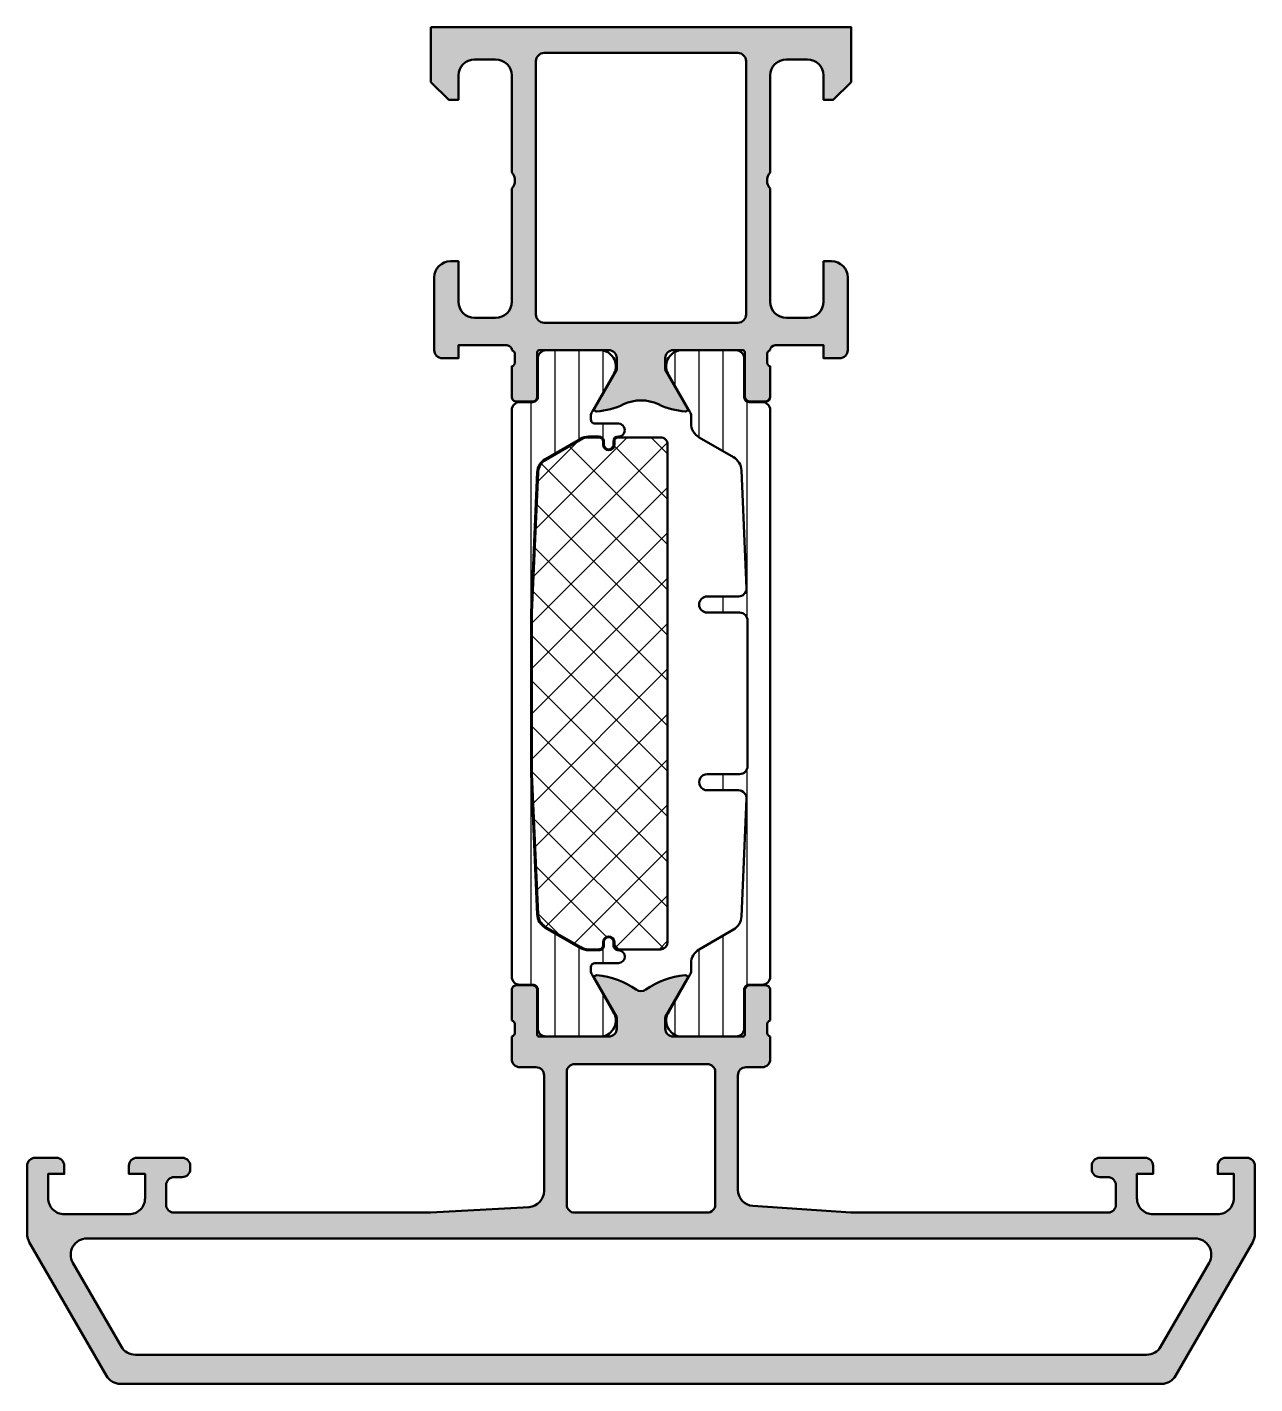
# Model space of a CAD drawing. Extents: x 0 to 76, y 1 to 85.
import ezdxf

# ---------------------------------------------------------------- set-up
doc = ezdxf.new("R2010")
doc.units = 0
for name, color, linetype, lineweight in [('0S-Alu contour', 7, 'Continuous', 50), ('0S-Alu hatch', 252, 'Continuous', 25), ('0S-Plastic contour', 254, 'Continuous', 50), ('0S-Plastic hatch', 253, 'Continuous', 25), ('0S-PT contour', 91, 'Continuous', 50), ('0S-PT hatch', 103, 'Continuous', 25)]:
    doc.layers.add(name, color=color, linetype=linetype, lineweight=lineweight)
pattern_1 = [(90, (0, 0), (-1.4859, 0), [])]

# ---------------------------------------------------------------- blocks, each defined once
blk = doc.blocks.new('345280__50A4C714_84A4_4485_B9A5_30DD1D75A7B6_')
at = {"layer": '0S-Alu hatch'}
h = blk.add_hatch(color=256, dxfattribs=at)
edge = h.paths.add_edge_path()
edge.add_line((25.00003559768996, 85.00000000000001), (25.00003559768996, 81.59996795654297))
edge.add_line((25.00003559768996, 81.59996795654297), (26.10001118362746, 80.49999237060548))
edge.add_line((26.10001118362746, 80.49999237060548), (26.69998676956496, 80.49999237060548))
edge.add_line((26.69998676956496, 80.49999237060548), (26.69998676956496, 82.00045013427736))
edge.add_ellipse((27.70007316884051, 82.000356104919), major_axis=(-1.000086403695934, 0), ratio=1, start_angle=270.00494988616003, end_angle=359.99461298015063, ccw=False)
edge.add_line((27.69998676956496, 83.00044250488283), (29.00003559768996, 83.00044250488283))
edge.add_ellipse((28.99998078900172, 82.00038769658362), major_axis=(-1.00005480980111, 0), ratio=1, start_angle=180.002703004082, end_angle=269.99685986559155, ccw=False)
edge.add_line((30.00003559768996, 82.00043487549026), (30.00003559768996, 76.00000000000001))
edge.add_ellipse((29.47519625737161, 75.50000000000001), major_axis=(-0.7248836686985065, 0), ratio=1, start_angle=136.3884232636864, end_angle=223.6115767363136, ccw=False)
edge.add_line((30.00003559768996, 75.00000000000001), (30.00003559768996, 68.00000000000003))
edge.add_ellipse((28.99997679996099, 68.00005879772898), major_axis=(-1.000058799457453, 0), ratio=1, start_angle=90.00336866364142, end_angle=179.996631336242, ccw=False)
edge.add_line((29.00003559768997, 67.00000000000001), (27.69998676956495, 67.00000000000001))
edge.add_ellipse((27.70007424013389, 68.00008747056894), major_axis=(-1.000087474394144, 0), ratio=1, start_angle=0.005011256110094564, end_angle=89.99498874391873, ccw=False)
edge.add_line((26.69998676956496, 67.99999999999952), (26.69998676956496, 70.50000000000001))
edge.add_line((26.69998676956496, 70.50000000000001), (26.19998676956496, 70.50000000000001))
edge.add_arc((26.20007424013391, 69.49991252943107), 1.000087474394161, 90.00501125608201, 179.9949887438899)
edge.add_line((25.19998676956496, 69.50000000000051), (25.20004780472121, 65.00000000000001))
edge.add_arc((25.70001706410056, 64.99997688836304), 0.4999692599135316, 179.9973514386468, 270.0035228322321)
edge.add_line((25.70004780472121, 64.50000762939455), (26.70004780472121, 64.50000000000001))
edge.add_line((26.70004780472121, 64.50000000000001), (26.70004780472121, 65.2999954223633))
edge.add_line((26.70004780472121, 65.2999954223633), (29.6996428623311, 65.2999954223633))
edge.add_ellipse((29.69983099297989, 64.99980727042907), major_axis=(-0.3001882108858117, 0), ratio=1, start_angle=180.0000112296391, end_angle=270.03590778214436, ccw=False)
edge.add_ellipse((29.9211824803122, 64.73228653202847), major_axis=(-0.2788953315032238, 0), ratio=1, start_angle=178.8354297456074, end_angle=253.5800809117857, ccw=False)
edge.add_line((30.20002020386574, 64.72661821148593), (30.20002020386574, 64.27302421148593))
edge.add_ellipse((29.92115210822259, 64.26736355200886), major_axis=(-0.2789255417371366, 0), ratio=1, start_angle=106.4245945553536, end_angle=181.1628700728897, ccw=False)
edge.add_line((30.00001920386575, 63.99982021148592), (30.00001920386575, 62.1198092114774))
edge.add_arc((30.30001920386574, 62.11980921147741), 0.2999999999999971, 180, 270.0000000000007)
edge.add_line((30.30001920386574, 61.81980921147741), (31.27999352290853, 61.8198092114774))
edge.add_arc((31.27999352290853, 62.11980921147741), 0.3000000000000007, 269.9999999999993, 360)
edge.add_line((31.57999352290854, 62.11980921147741), (31.57999352290853, 64.87998474121095))
edge.add_ellipse((31.69999352290853, 64.87998474121095), major_axis=(-0.1200000000000045, 0), ratio=1, start_angle=270.0000000000017, end_angle=360, ccw=False)
edge.add_line((31.69999352290853, 64.99998474121095), (35.99997456253371, 64.99998474121094))
edge.add_ellipse((35.99998744478739, 64.49999762360298), major_axis=(-0.4999871177739147, 0), ratio=1, start_angle=179.9993980350858, end_angle=270.00147623556813, ccw=False)
edge.add_line((36.49997456253371, 64.49999237060345), (36.49997456253371, 63.79998779296877))
edge.add_line((36.49997456253371, 63.79998779296877), (35.12136246006639, 61.41215374551816))
edge.add_arc((35.24174009002739, 61.34265391670563), 0.139000000000003, 150.0000814796193, 274.1947585652813)
edge.add_arc((34.91135157230001, 65.84733126901119), 4.655777016969156, 274.1947585652781, 295.5709617362495)
edge.add_ellipse((37.99998982132277, 59.39245261149504), major_axis=(-2.499999999999994, 0), ratio=1, start_angle=244.42903826375078, end_angle=295.57096173624944, ccw=False)
edge.add_arc((41.08862807034554, 65.84733126901122), 4.65577701696918, 244.4290382637506, 265.805241434722)
edge.add_arc((40.75823955261814, 61.34265391670563), 0.1390000000000036, 265.8052414347243, 389.9999185203833)
edge.add_line((40.87861718257914, 61.41215374551816), (39.50000508011184, 63.79998779296876))
edge.add_line((39.50000508011184, 63.79998779296876), (39.50000508011184, 64.49999237060548))
edge.add_ellipse((39.99998201679549, 64.500007804821), major_axis=(-0.4999769369218848, 0), ratio=1, start_angle=-90.0026429832858, end_angle=0.0017687124012013555, ccw=False)
edge.add_line((40.00000508011182, 64.99998474121094), (44.29992497849179, 64.99999219708161))
edge.add_ellipse((44.29992518656646, 64.87999219708179), major_axis=(-0.1200000000000002, 0), ratio=1, start_angle=180, end_angle=270.00009934833867, ccw=False)
edge.add_line((44.41992518656646, 64.87999219708179), (44.41992518656646, 62.119809409668))
edge.add_arc((44.71992518656647, 62.119809409668), 0.3000000000000114, 180, 270)
edge.add_line((44.71992518656647, 61.81980940966798), (45.69989950560925, 61.81980940966798))
edge.add_arc((45.69989950560925, 62.119809409668), 0.3000000000000025, 270, 360)
edge.add_line((45.99989950560925, 62.119809409668), (45.99989950560925, 63.9998204096765))
edge.add_ellipse((46.07876660125241, 64.26736375019942), major_axis=(-0.2789255417371355, 0), ratio=1, start_angle=-1.1628700728896888, end_angle=73.5754054446457, ccw=False)
edge.add_line((45.79989850560926, 64.2730244096765), (45.79989850560926, 64.72661840967649))
edge.add_ellipse((46.0787359521523, 64.73228681767486), major_axis=(-0.2788950563274307, 0), ratio=1, start_angle=-73.58012358050632, end_angle=1.16458937409692, ccw=False)
edge.add_ellipse((46.30008751830458, 64.99980740966797), major_axis=(-0.3001880126953296, 0), ratio=1, start_angle=270.00000000000136, end_angle=360, ccw=False)
edge.add_line((46.30008751830457, 65.2999954223633), (49.29996235550246, 65.2999954223633))
edge.add_line((49.29996235550246, 65.2999954223633), (49.29996235550246, 64.50000000000001))
edge.add_line((49.29996235550246, 64.50000000000001), (50.29996235550246, 64.50000762939455))
edge.add_arc((50.29999309612311, 64.99997688836302), 0.499969259913525, 269.9964771677667, 360.0026485613531)
edge.add_line((50.79996235550246, 65.00000000000004), (50.8000233906587, 69.50000000000001))
edge.add_arc((49.79993592008977, 69.49991252943107), 1.000087474394158, 0.0050112561101264, 89.99498874391819)
edge.add_line((49.80002339065871, 70.50000000000001), (49.30002339065871, 70.50000000000001))
edge.add_line((49.30002339065871, 70.50000000000001), (49.30002339065871, 68.00000000000001))
edge.add_ellipse((48.29993592008976, 68.00008747056896), major_axis=(-1.000087474394165, 0), ratio=1, start_angle=90.00501125608258, end_angle=179.99498874389, ccw=False)
edge.add_line((48.30002339065871, 67.00000000000001), (46.9999745625337, 67.00000000000001))
edge.add_ellipse((47.00003336026269, 68.000058797729), major_axis=(-1.000058799457467, 0), ratio=1, start_angle=0.0033686637580103707, end_angle=89.996631336358, ccw=False)
edge.add_line((45.99997456253371, 67.99999999999798), (45.99997456253371, 75.00000000000001))
edge.add_ellipse((46.52481390285209, 75.50000000000001), major_axis=(-0.7248836686985244, 0), ratio=1, start_angle=-43.6115767363122, end_angle=43.6115767363122, ccw=False)
edge.add_line((45.99997456253371, 76.00000000000001), (45.99997456253371, 82.0004348754883))
edge.add_ellipse((47.00002937122195, 82.00038769658362), major_axis=(-1.000054809801103, 0), ratio=1, start_angle=270.0031401344082, end_angle=359.997296995918, ccw=False)
edge.add_line((46.9999745625337, 83.00044250488283), (48.3000233906587, 83.00044250488283))
edge.add_ellipse((48.29993699138316, 82.000356104919), major_axis=(-1.000086403695928, 0), ratio=1, start_angle=180.0053870199847, end_angle=269.99505011384053, ccw=False)
edge.add_line((49.30002339065871, 82.00045013427822), (49.30002339065871, 80.49999237060548))
edge.add_line((49.30002339065871, 80.49999237060548), (49.89999897659621, 80.49999237060548))
edge.add_line((49.89999897659621, 80.49999237060548), (50.99997456253371, 81.59996795654298))
edge.add_line((50.99997456253371, 81.59996795654298), (50.99997456253371, 85.00000000000001))
edge.add_line((50.99997456253371, 85.00000000000001), (25.00003559768996, 85.00000000000001))
edge = h.paths.add_edge_path()
edge.add_ellipse((32.00002307976851, 82.89999115561679), major_axis=(-0.5000027408751199, 0), ratio=1, start_angle=270.00031407857136, end_angle=359.99968592151924, ccw=False)
edge.add_line((32.0000203389009, 83.3999938964844), (43.99998982132276, 83.39999389648438))
edge.add_ellipse((43.99998708045516, 82.89999115561679), major_axis=(-0.5000027408751181, 0), ratio=1, start_angle=180.0003140784808, end_angle=269.99968592142943, ccw=False)
edge.add_line((44.49998982132277, 82.89999389648439), (44.49998982132277, 67.19999694824298))
edge.add_ellipse((43.99998708045517, 67.1999996891098), major_axis=(-0.5000027408751163, 0), ratio=1, start_angle=90.00031407856977, end_angle=179.9996859215194, ccw=False)
edge.add_line((43.99998982132276, 66.6999969482422), (32.0000203389009, 66.6999969482422))
edge.add_ellipse((32.00002307976851, 67.1999996891098), major_axis=(-0.5000027408751163, 0), ratio=1, start_angle=0.00031407848081244083, end_angle=89.99968592142937, ccw=False)
edge.add_line((31.5000203389009, 67.1999969482422), (31.5000203389009, 82.89999389648361))
at = {"layer": '0S-Alu contour', "color": 7}
for points in [[(25.00003559768996, 85.00000000000001), (25.00003559768996, 81.59996795654297), (26.10001118362746, 80.49999237060548), (26.69998676956496, 80.49999237060548), (26.69998676956496, 82.00045013427736)], [(49.30002339065871, 82.00045013427822), (49.30002339065871, 80.49999237060548), (49.89999897659621, 80.49999237060548), (50.99997456253371, 81.59996795654298), (50.99997456253371, 85.00000000000001), (25.00003559768996, 85.00000000000001)], [(32.0000203389009, 83.3999938964844), (43.99998982132276, 83.39999389648438)], [(27.69998676956496, 83.00044250488283), (29.00003559768996, 83.00044250488283)], [(31.5000203389009, 67.1999969482422), (31.5000203389009, 82.89999389648361)], [(44.49998982132277, 82.89999389648439), (44.49998982132277, 67.19999694824298)], [(46.9999745625337, 83.00044250488283), (48.3000233906587, 83.00044250488283)], [(30.00003559768996, 82.00043487549026), (30.00003559768996, 76.00000000000001)], [(45.99997456253371, 76.00000000000001), (45.99997456253371, 82.0004348754883)], [(30.00003559768996, 75.00000000000001), (30.00003559768996, 68.00000000000003)], [(45.99997456253371, 67.99999999999798), (45.99997456253371, 75.00000000000001)], [(26.69998676956496, 67.99999999999952), (26.69998676956496, 70.50000000000001), (26.19998676956496, 70.50000000000001)], [(49.80002339065871, 70.50000000000001), (49.30002339065871, 70.50000000000001), (49.30002339065871, 68.00000000000001)], [(25.19998676956496, 69.50000000000051), (25.20004780472121, 65.00000000000001)], [(50.79996235550246, 65.00000000000004), (50.8000233906587, 69.50000000000001)], [(29.00003559768997, 67.00000000000001), (27.69998676956495, 67.00000000000001)], [(43.99998982132276, 66.6999969482422), (32.0000203389009, 66.6999969482422)], [(48.30002339065871, 67.00000000000001), (46.9999745625337, 67.00000000000001)], [(25.70004780472121, 64.50000762939455), (26.70004780472121, 64.50000000000001), (26.70004780472121, 65.2999954223633), (29.6996428623311, 65.2999954223633)], [(30.20002020386574, 64.72661821148593), (30.20002020386574, 64.27302421148593)], [(31.57999352290854, 62.11980921147741), (31.57999352290853, 64.87998474121095)], [(31.69999352290853, 64.99998474121095), (35.99997456253371, 64.99998474121094)], [(40.00000508011182, 64.99998474121094), (44.29992497849179, 64.99999219708161)], [(44.41992518656646, 64.87999219708179), (44.41992518656646, 62.119809409668)], [(45.79989850560926, 64.2730244096765), (45.79989850560926, 64.72661840967649)], [(46.30008751830457, 65.2999954223633), (49.29996235550246, 65.2999954223633), (49.29996235550246, 64.50000000000001), (50.29996235550246, 64.50000762939455)], [(30.00001920386575, 63.99982021148592), (30.00001920386575, 62.1198092114774)], [(36.49997456253371, 64.49999237060345), (36.49997456253371, 63.79998779296877), (35.12136246006639, 61.41215374551816)], [(40.87861718257914, 61.41215374551816), (39.50000508011184, 63.79998779296876), (39.50000508011184, 64.49999237060548)], [(45.99989950560925, 62.119809409668), (45.99989950560925, 63.9998204096765)], [(30.30001920386574, 61.81980921147741), (31.27999352290853, 61.8198092114774)], [(44.71992518656647, 61.81980940966798), (45.69989950560925, 61.81980940966798)]]:
    blk.add_lwpolyline(points, dxfattribs=at)
at = {"layer": '0S-Alu contour', "color": 7, "extrusion": (0, 0, -1)}
for centre, radius, start, end in [((-32.00002307976851, 82.89999115561679), 0.5000027408751199, 0.0003140784807261, 89.99968592142865), ((-43.99998708045516, 82.89999115561679), 0.5000027408751181, 90.00031407857054, 179.9996859215192), ((-27.70007316884051, 82.000356104919), 1.000086403695934, 0.0053870198493499, 89.99505011383995), ((-28.99998078900172, 82.00038769658362), 1.00005480980111, 90.00314013440845, 179.997296995918), ((-47.00002937122195, 82.00038769658362), 1.000054809801103, 0.0027030040819815, 89.99685986559176), ((-48.29993699138316, 82.000356104919), 1.000086403695928, 90.00494988615947, 179.9946129800153), ((-29.47519625737161, 75.50000000000001), 0.7248836686985065, 136.3884232636864, 223.6115767363136), ((-46.52481390285209, 75.50000000000001), 0.7248836686985244, 316.3884232636878, 43.61157673631224), ((-27.70007424013389, 68.00008747056894), 1.000087474394144, 270.0050112560814, 359.9949887438899), ((-28.99997679996099, 68.00005879772898), 1.000058799457453, 180.003368663758, 269.9966313363586), ((-47.00003336026269, 68.000058797729), 1.000058799457467, 270.003368663642, 359.996631336242), ((-48.29993592008976, 68.00008747056896), 1.000087474394165, 180.0050112561101, 269.9949887439174), ((-32.00002307976851, 67.1999996891098), 0.5000027408751163, 270.0003140785706, 359.9996859215192), ((-43.99998708045517, 67.1999996891098), 0.5000027408751163, 180.0003140784807, 269.9996859214302), ((-29.69983099297989, 64.99980727042907), 0.3001882108858117, 89.96409221785564, 179.9999887703609), ((-29.9211824803122, 64.73228653202847), 0.2788953315032238, 106.4199190882143, 181.1645702543927), ((-31.69999352290853, 64.87998474121095), 0.1200000000000045, 0, 89.99999999999831), ((-35.99998744478739, 64.49999762360298), 0.4999871177739148, 89.9985237644319, 180.0006019649143), ((-39.99998201679549, 64.500007804821), 0.4999769369218848, 359.9982312875988, 90.00264298328582), ((-44.29992518656646, 64.87999219708179), 0.1200000000000002, 89.99990065166133, 180), ((-46.0787359521523, 64.73228681767486), 0.2788950563274307, 358.8354106259031, 73.58012358050647), ((-46.30008751830458, 64.99980740966797), 0.3001880126953296, 0, 89.99999999999864), ((-29.92115210822259, 64.26736355200886), 0.2789255417371366, 178.8371299271103, 253.5754054446464), ((-46.07876660125241, 64.26736375019942), 0.2789255417371355, 286.4245945553543, 1.162870072889672), ((-37.99998982132277, 59.39245261149504), 2.499999999999994, 64.42903826375056, 115.5709617362492)]:
    blk.add_arc(centre, radius, start, end, dxfattribs=at)
at = {"layer": '0S-Alu contour', "color": 7}
for centre, radius, start, end in [((26.20007424013391, 69.49991252943107), 1.000087474394161, 90.00501125608201, 179.9949887438899), ((49.79993592008977, 69.49991252943107), 1.000087474394158, 0.0050112561101264, 89.99498874391819), ((25.70001706410056, 64.99997688836304), 0.4999692599135316, 179.9973514386468, 270.0035228322321), ((50.29999309612311, 64.99997688836302), 0.499969259913525, 269.9964771677667, 0.0026485613531484), ((30.30001920386574, 62.11980921147741), 0.2999999999999971, 180, 270.0000000000007), ((31.27999352290853, 62.11980921147741), 0.3000000000000007, 269.9999999999993, 0), ((35.24174009002739, 61.34265391670563), 0.139000000000003, 150.0000814796193, 274.1947585652813), ((34.91135157230001, 65.84733126901119), 4.655777016969156, 274.1947585652781, 295.5709617362495), ((41.08862807034554, 65.84733126901122), 4.65577701696918, 244.4290382637506, 265.805241434722), ((40.75823955261814, 61.34265391670563), 0.1390000000000036, 265.8052414347243, 29.99991852038329), ((44.71992518656647, 62.119809409668), 0.3000000000000114, 180, 270), ((45.69989950560925, 62.119809409668), 0.3000000000000025, 270, 0)]:
    blk.add_arc(centre, radius, start, end, dxfattribs=at)
blk = doc.blocks.new('284013__4D58DEDB_C5D1_4FB9_99BD_1E84130C5501___A5C769BE_5B82_4B39_8F5D_682521A29EFF_')
at = {"layer": '0S-Plastic hatch'}
h = blk.add_hatch(dxfattribs=at)
h.set_pattern_fill('ANSI31', color=256, scale=0.4680000000000001, angle=45, style=0)
h.set_pattern_definition(pattern_1)
edge = h.paths.add_edge_path()
edge.add_line((45.99927961071923, 61.29072078666725), (45.99927979381496, 26.20927954901985))
edge.add_ellipse((45.49999999615562, 26.20927687395503), major_axis=(-0.4992797976664999, 0), ratio=1, start_angle=89.99969301797262, end_angle=180.0003069811977, ccw=False)
edge.add_line((45.49999732109079, 25.70999707629569), (44.68966598775747, 25.7099970762957))
edge.add_arc((44.68966598775746, 25.40999707629572), 0.29999999999999, 89.99999999999729, 180)
edge.add_line((44.38966598775746, 25.40999707629572), (44.39000061706368, 23.00999869335939))
edge.add_ellipse((43.89000463962505, 23.00999605373434), major_axis=(-0.4999959774456046, 0), ratio=1, start_angle=89.99969751881582, end_angle=180.0003024817733, ccw=False)
edge.add_line((43.89000199999999, 22.51000007629571), (40.41346050190052, 22.51000007629569))
edge.add_ellipse((40.55577115089191, 23.49981815101854), major_axis=(-0.999996070924482, 0), ratio=1, start_angle=-32.727016099839716, end_angle=81.81839194809862, ccw=False)
edge.add_line((39.71451850190054, 24.04045307629568), (41.03303535485918, 26.32419156928571))
edge.add_arc((40.60002263804897, 26.57419154360729), 0.500000000082817, 330.0000034030425, 359.9988249419295)
edge.add_line((41.10002263802664, 26.57418128929118), (41.09999999998257, 27.03149553389407))
edge.add_ellipse((42.09999999998261, 27.03149553389404), major_axis=(-1.000000000000042, 0), ratio=1, start_angle=300.0000000005297, end_angle=360, ccw=False)
edge.add_line((41.59999999997459, 27.89752093767389), (43.71955525890213, 29.12124673700409))
edge.add_arc((43.21955525889413, 29.98727214078393), 0.999999999999998, 300.000000000529, 357.5201114478695)
edge.add_line((44.21861872981398, 29.94400343299652), (44.53409912970054, 37.22836572240248))
edge.add_arc((44.03456739424067, 37.25000007629623), 0.4999999999999574, 357.5201114478635, 449.9999999999951)
edge.add_line((44.03456739424071, 37.75000007629619), (42.09999999999992, 37.7500000762962))
edge.add_ellipse((42.09999999999999, 38.25000007629621), major_axis=(-0.5000000000000071, 0), ratio=1, start_angle=-90.00000000000728, end_angle=89.99999999999272, ccw=False)
edge.add_line((42.09999999999993, 38.75000007629621), (44.09999999999999, 38.75000007629619))
edge.add_arc((44.09999999999997, 39.25000007629621), 0.5000000000000071, 270.0000000000017, 360)
edge.add_line((44.59999999999998, 39.25000007629621), (44.59999999999998, 48.25000007629618))
edge.add_arc((44.09999999999997, 48.25000007629618), 0.5000000000000071, 0, 89.9999999999992)
edge.add_line((44.09999999999998, 48.75000007629619), (42.09874631714879, 48.75000007629619))
edge.add_ellipse((42.09874631714878, 49.2500000762962), major_axis=(-0.5000000000000071, 0), ratio=1, start_angle=-89.9999999999992, end_angle=90.0000000000008, ccw=False)
edge.add_line((42.09874631714878, 49.75000007629621), (44.03456739424071, 49.7500000762962))
edge.add_arc((44.03456739424068, 50.25000007629621), 0.500000000000026, 270.0000000000025, 362.479888552136)
edge.add_line((44.53409912970063, 50.27163443018997), (44.21861872981396, 57.555996719594))
edge.add_arc((43.21955525889412, 57.51272801180655), 1.000000000000015, 2.479888552132931, 59.99999999943122)
edge.add_line((43.71955525890272, 58.37875341558603), (41.59999999997459, 59.60247921491854))
edge.add_ellipse((42.09999999998276, 60.46850461869845), major_axis=(-1.000000000000171, 0), ratio=1, start_angle=0, end_angle=59.99999999946459, ccw=False)
edge.add_line((41.0999999999826, 60.46850461869844), (41.10002263802365, 60.92581886329975))
edge.add_arc((40.60002263801344, 60.92580860897943), 0.5000000001184083, 0.0011750586909032, 29.9999965953844)
edge.add_line((41.03303535486364, 61.17580858330827), (39.71451850190053, 63.45954707629569))
edge.add_ellipse((40.55577115089183, 64.00018200157288), major_axis=(-0.9999960709244632, 0), ratio=1, start_angle=-81.81839194810209, end_angle=32.72701609984358, ccw=False)
edge.add_line((40.41346050190051, 64.99000007629571), (43.89000199999999, 64.99000007629569))
edge.add_ellipse((43.89000463962505, 64.49000409885707), major_axis=(-0.4999959774455833, 0), ratio=1, start_angle=179.9996975182268, end_angle=270.0003024811858, ccw=False)
edge.add_line((44.39000061706368, 64.49000145922687), (44.38966598775746, 62.0900030762957))
edge.add_arc((44.68966598775753, 62.09000307629573), 0.3000000000000398, 180, 269.9999999999878)
edge.add_line((44.68966598775746, 61.79000307629569), (45.49999732109078, 61.79000307629568))
edge.add_ellipse((45.49999999615461, 61.29072346173106), major_axis=(-0.4992796145717873, 0), ratio=1, start_angle=179.9996930188024, end_angle=270.000306982025, ccw=False)
at = {"layer": '0S-Plastic contour', "color": 7}
for points in [[(40.41346050190051, 64.99000007629571), (43.89000199999999, 64.99000007629569)], [(44.39000061706368, 64.49000145922687), (44.38966598775746, 62.0900030762957)], [(41.03303535486364, 61.17580858330827), (39.71451850190053, 63.45954707629569)], [(44.68966598775746, 61.79000307629569), (45.49999732109078, 61.79000307629568)], [(41.0999999999826, 60.46850461869844), (41.10002263802365, 60.92581886329975)], [(45.99927961071923, 61.29072078666725), (45.99927979381496, 26.20927954901985)], [(43.71955525890272, 58.37875341558603), (41.59999999997459, 59.60247921491854)], [(44.53409912970063, 50.27163443018997), (44.21861872981396, 57.555996719594)], [(42.09874631714878, 49.75000007629621), (44.03456739424071, 49.7500000762962)], [(44.09999999999998, 48.75000007629619), (42.09874631714879, 48.75000007629619)], [(44.59999999999998, 39.25000007629621), (44.59999999999998, 48.25000007629618)], [(42.09999999999993, 38.75000007629621), (44.09999999999999, 38.75000007629619)], [(44.03456739424071, 37.75000007629619), (42.09999999999992, 37.7500000762962)], [(44.21861872981398, 29.94400343299652), (44.53409912970054, 37.22836572240248)], [(41.59999999997459, 27.89752093767389), (43.71955525890213, 29.12124673700409)], [(41.10002263802664, 26.57418128929118), (41.09999999998257, 27.03149553389407)], [(39.71451850190054, 24.04045307629568), (41.03303535485918, 26.32419156928571)], [(44.38966598775746, 25.40999707629572), (44.39000061706368, 23.00999869335939)], [(45.49999732109079, 25.70999707629569), (44.68966598775747, 25.7099970762957)], [(43.89000199999999, 22.51000007629571), (40.41346050190052, 22.51000007629569)]]:
    blk.add_lwpolyline(points, dxfattribs=at)
at = {"layer": '0S-Plastic contour', "color": 7, "extrusion": (0, 0, -1)}
for centre, radius, start, end in [((-40.55577115089183, 64.00018200157288), 0.9999960709244632, 327.2729839001564, 81.81839194810217), ((-43.89000463962505, 64.49000409885707), 0.4999959774455833, 89.99969751881414, 180.0003024817733), ((-45.49999999615461, 61.29072346173106), 0.4992796145717873, 89.99969301797498, 180.0003069811977), ((-42.09999999998276, 60.46850461869845), 1.000000000000171, 300.0000000005354, 0), ((-42.09874631714878, 49.2500000762962), 0.5000000000000071, 269.9999999999992, 89.9999999999992), ((-42.09999999999999, 38.25000007629621), 0.5000000000000071, 270.0000000000073, 90.00000000000733), ((-42.09999999998261, 27.03149553389404), 1.000000000000042, 0, 59.99999999947029), ((-45.49999999615562, 26.20927687395503), 0.4992797976665, 179.9996930188023, 270.0003069820274), ((-40.55577115089191, 23.49981815101854), 0.999996070924482, 278.1816080519014, 32.72701609983968), ((-43.89000463962505, 23.00999605373434), 0.4999959774456046, 179.9996975182267, 270.0003024811842)]:
    blk.add_arc(centre, radius, start, end, dxfattribs=at)
at = {"layer": '0S-Plastic contour', "color": 7}
for centre, radius, start, end in [((44.68966598775753, 62.09000307629573), 0.3000000000000398, 180, 269.9999999999878), ((40.60002263801344, 60.92580860897943), 0.5000000001184083, 0.0011750586909032, 29.9999965953844), ((43.21955525889412, 57.51272801180655), 1.000000000000015, 2.479888552132931, 59.99999999943122), ((44.03456739424068, 50.25000007629621), 0.500000000000026, 270.0000000000025, 2.479888552136018), ((44.09999999999997, 48.25000007629618), 0.5000000000000071, 0, 89.9999999999992), ((44.09999999999997, 39.25000007629621), 0.5000000000000071, 270.0000000000017, 0), ((44.03456739424067, 37.25000007629623), 0.4999999999999574, 357.5201114478635, 89.99999999999511), ((43.21955525889413, 29.98727214078393), 0.999999999999998, 300.000000000529, 357.5201114478695), ((40.60002263804897, 26.57419154360729), 0.500000000082817, 330.0000034030425, 359.9988249419295), ((44.68966598775746, 25.40999707629572), 0.29999999999999, 89.99999999999729, 180)]:
    blk.add_arc(centre, radius, start, end, dxfattribs=at)
blk = doc.blocks.new('284013__FAB644C0_29D6_43A5_BA5A_1EC9899C6563___70EB81B4_D510_4EA2_A122_C3B23FD01475_')
at = {"layer": '0S-Plastic hatch'}
h = blk.add_hatch(dxfattribs=at)
h.set_pattern_fill('ANSI31', color=256, scale=0.4680000000000001, angle=45, style=0)
h.set_pattern_definition(pattern_1)
edge = h.paths.add_edge_path()
edge.add_line((29.99997091674649, 61.29000307629597), (29.99997091674649, 26.20999707629572))
edge.add_arc((30.49997091674649, 26.20999707629585), 0.5000000000000036, 180, 270)
edge.add_line((30.49997091674649, 25.70999707629584), (31.31030492898902, 25.70999707629584))
edge.add_ellipse((31.31030492898903, 25.40999707629584), major_axis=(-0.2999999999999971, 0), ratio=1, start_angle=180, end_angle=270.00000000000136, ccw=False)
edge.add_line((31.61030492898902, 25.40999707629584), (31.6099702996828, 23.00999869335954))
edge.add_arc((32.10996627712142, 23.00999605373446), 0.4999959774455833, 179.9996975182267, 270.0003024811859)
edge.add_line((32.10996891674649, 22.51000007629585), (35.58651041484596, 22.51000007629585))
edge.add_arc((35.44419976585461, 23.4998181510187), 0.999996070924478, 278.1816080518999, 392.7270160998404)
edge.add_line((36.28545241484596, 24.04045307629584), (34.96693556188731, 26.32419156928587))
edge.add_ellipse((35.39994827861776, 26.57419154358543), major_axis=(-0.5000000000000752, 0), ratio=1, start_angle=0.001175055589214935, end_angle=29.99999659934059, ccw=False)
edge.add_line((34.89994827872284, 26.57418128929094), (34.89997091674644, 26.80000007627855))
edge.add_ellipse((35.14997091676391, 26.80000007627861), major_axis=(-0.2500000000174651, 0), ratio=1, start_angle=270.00000000001626, end_angle=360, ccw=False)
edge.add_line((35.14997091676384, 27.05000007629607), (36.59997091674644, 27.05000007629607))
edge.add_arc((36.59997091674651, 27.45000007629605), 0.3999999999999737, 269.9999999999909, 449.9999999999908)
edge.add_ellipse((36.59997091674638, 28.15000007629604), major_axis=(-0.3000000000000114, 0), ratio=1, start_angle=0, end_angle=90.00000000003672, ccw=False)
edge.add_line((36.29997091674637, 28.15000007629603), (36.29997091674631, 28.35000007629582))
edge.add_arc((35.99997091674633, 28.35000007629581), 0.2999999999999829, 0, 180)
edge.add_line((35.69997091674635, 28.35000007629581), (35.69997091674635, 28.15000007629579))
edge.add_ellipse((35.39997091674658, 28.1500000762958), major_axis=(-0.2999999999997698, 0), ratio=1, start_angle=89.99999999999869, end_angle=180, ccw=False)
edge.add_line((35.39997091674657, 27.85000007629603), (34.75022865553267, 27.85000007629603))
edge.add_ellipse((34.75022865553262, 28.85000007629587), major_axis=(-0.9999999999998436, 0), ratio=1, start_angle=59.99999999947403, end_angle=90.00000000000239, ccw=False)
edge.add_line((34.25022865552475, 27.98397467251616), (32.07528648121579, 29.23967812235193))
edge.add_ellipse((32.57528648122382, 30.10570352613175), major_axis=(-1.000000000000013, 0), ratio=1, start_angle=2.4798885521287275, end_angle=59.999999999469196, ccw=False)
edge.add_line((31.57622301030396, 30.06243481834437), (31.19997091674649, 38.75000007629635))
edge.add_line((31.19997091674649, 38.75000007629635), (31.1999709167465, 48.75000007629634))
edge.add_line((31.1999709167465, 48.75000007629634), (31.57622301030396, 57.43756533424629))
edge.add_ellipse((32.57528648122379, 57.39429662645886), major_axis=(-0.9999999999999772, 0), ratio=1, start_angle=300.0000000005503, end_angle=357.52011144786866, ccw=False)
edge.add_line((32.07528648121549, 58.26032203023848), (34.25022865551684, 59.51602548007788))
edge.add_ellipse((34.7502286555253, 58.6500000762985), major_axis=(-0.999999999999852, 0), ratio=1, start_angle=270.00000000003627, end_angle=300.0000000005648, ccw=False)
edge.add_line((34.75022865552467, 59.65000007629836), (35.39997091674435, 59.65000007629865))
edge.add_ellipse((35.39997091674449, 59.35000007629683), major_axis=(-0.3000000000018232, 0), ratio=1, start_angle=180, end_angle=270.00000000002717, ccw=False)
edge.add_line((35.69997091674632, 59.35000007629683), (35.69997091674632, 59.15000007629682))
edge.add_arc((35.99997091674631, 59.15000007629683), 0.2999999999999971, 180, 360)
edge.add_line((36.29997091674631, 59.15000007629683), (36.29997091674634, 59.35000007629681))
edge.add_ellipse((36.59997091674689, 59.3500000762968), major_axis=(-0.3000000000005585, 0), ratio=1, start_angle=270.00000000002444, end_angle=360, ccw=False)
edge.add_arc((36.59997091674651, 60.05000007629886), 0.400000000001505, 270.0000000000366, 450.0000000000366)
edge.add_line((36.59997091674625, 60.45000007630036), (35.14997091675541, 60.45000007629842))
edge.add_ellipse((35.14997091675537, 60.70000007630735), major_axis=(-0.2500000000089244, 0), ratio=1, start_angle=0, end_angle=90.00000000001143, ccw=False)
edge.add_line((34.89997091674644, 60.70000007630734), (34.89994827872284, 60.92581886329992))
edge.add_ellipse((35.39994827861774, 60.92580860900627), major_axis=(-0.5000000000000542, 0), ratio=1, start_angle=330.0000034006589, end_angle=359.9988249444108, ccw=False)
edge.add_line((34.96693556188731, 61.17580858330582), (36.28545241484596, 63.45954707629585))
edge.add_arc((35.44419976585462, 64.000182001573), 0.9999960709244591, 327.2729839001593, 441.8183919481004)
edge.add_line((35.58651041484597, 64.99000007629581), (32.1099689167465, 64.99000007629581))
edge.add_arc((32.10996627712142, 64.49000409885721), 0.4999959774455833, 89.9996975188133, 180.0003024817733)
edge.add_line((31.6099702996828, 64.49000145922702), (31.61030492898902, 62.09000307629584))
edge.add_ellipse((31.31030492898903, 62.09000307629583), major_axis=(-0.29999999999999, 0), ratio=1, start_angle=89.9999999999967, end_angle=180, ccw=False)
edge.add_line((31.31030492898901, 61.79000307629585), (30.49997091674648, 61.79000307629583))
edge.add_arc((30.49997091674648, 61.29000307629584), 0.4999999999999929, 89.99999999999959, 180)
at = {"layer": '0S-Plastic contour', "color": 7}
for points in [[(35.58651041484597, 64.99000007629581), (32.1099689167465, 64.99000007629581)], [(31.6099702996828, 64.49000145922702), (31.61030492898902, 62.09000307629584)], [(34.96693556188731, 61.17580858330582), (36.28545241484596, 63.45954707629585)], [(31.31030492898901, 61.79000307629585), (30.49997091674648, 61.79000307629583)], [(29.99997091674649, 61.29000307629597), (29.99997091674649, 26.20999707629573)], [(34.89997091674644, 60.70000007630734), (34.89994827872284, 60.92581886329992)], [(34.75022865552467, 59.65000007629836), (35.39997091674435, 59.65000007629865)], [(36.59997091674625, 60.45000007630036), (35.14997091675541, 60.45000007629842)], [(32.07528648121549, 58.26032203023848), (34.25022865551684, 59.51602548007788)], [(35.69997091674632, 59.35000007629683), (35.69997091674632, 59.15000007629682)], [(36.29997091674631, 59.15000007629683), (36.29997091674634, 59.35000007629681)], [(31.57622301030396, 30.06243481834437), (31.19997091674649, 38.75000007629635), (31.1999709167465, 48.75000007629634), (31.57622301030396, 57.43756533424629)], [(34.25022865552475, 27.98397467251616), (32.07528648121579, 29.23967812235193)], [(35.39997091674657, 27.85000007629603), (34.75022865553267, 27.85000007629603)], [(35.69997091674635, 28.35000007629581), (35.69997091674635, 28.15000007629579)], [(36.29997091674637, 28.15000007629603), (36.29997091674631, 28.35000007629582)], [(35.14997091676384, 27.05000007629607), (36.59997091674644, 27.05000007629607)], [(34.89994827872284, 26.57418128929094), (34.89997091674644, 26.80000007627855)], [(36.28545241484596, 24.04045307629584), (34.96693556188731, 26.32419156928587)], [(30.49997091674649, 25.70999707629584), (31.31030492898902, 25.70999707629584)], [(31.61030492898902, 25.40999707629584), (31.6099702996828, 23.00999869335954)], [(32.10996891674649, 22.51000007629585), (35.58651041484596, 22.51000007629585)]]:
    blk.add_lwpolyline(points, dxfattribs=at)
for centre, radius, start, end in [((32.10996627712142, 64.49000409885721), 0.4999959774455833, 89.9996975188133, 180.0003024817733), ((35.44419976585462, 64.000182001573), 0.9999960709244591, 327.2729839001593, 81.81839194810046), ((30.49997091674648, 61.29000307629584), 0.4999999999999929, 89.99999999999959, 180), ((36.59997091674651, 60.05000007629886), 0.400000000001505, 270.0000000000366, 90.00000000003662), ((35.99997091674631, 59.15000007629683), 0.2999999999999971, 180, 0), ((35.99997091674633, 28.35000007629581), 0.2999999999999829, 0, 180), ((36.59997091674651, 27.45000007629605), 0.3999999999999737, 269.9999999999909, 89.99999999999083), ((30.49997091674649, 26.20999707629585), 0.5000000000000036, 180, 270), ((35.44419976585461, 23.4998181510187), 0.999996070924478, 278.1816080518999, 32.72701609984042), ((32.10996627712142, 23.00999605373446), 0.4999959774455833, 179.9996975182267, 270.0003024811859)]:
    blk.add_arc(centre, radius, start, end, dxfattribs=at)
at = {"layer": '0S-Plastic contour', "color": 7, "extrusion": (0, 0, -1)}
for centre, radius, start, end in [((-31.31030492898903, 62.09000307629583), 0.29999999999999, 180, 270.0000000000033), ((-35.39994827861774, 60.92580860900627), 0.5000000000000542, 0.0011750555892266, 29.9999965993411), ((-35.14997091675537, 60.70000007630735), 0.2500000000089244, 269.9999999999886, 0), ((-34.7502286555253, 58.6500000762985), 0.999999999999852, 59.99999999943522, 89.99999999996376), ((-35.39997091674449, 59.35000007629683), 0.3000000000018232, 89.99999999997284, 180), ((-36.59997091674689, 59.3500000762968), 0.3000000000005585, 0, 89.99999999997557), ((-32.57528648122379, 57.39429662645886), 0.9999999999999772, 2.479888552131314, 59.9999999994497), ((-32.57528648122382, 30.10570352613175), 1.000000000000013, 300.0000000005308, 357.5201114478713), ((-34.75022865553262, 28.85000007629587), 0.9999999999998436, 269.9999999999976, 300.000000000526), ((-35.39997091674658, 28.1500000762958), 0.2999999999997698, 180, 270.0000000000013), ((-36.59997091674638, 28.15000007629604), 0.3000000000000114, 269.9999999999633, 0), ((-35.14997091676391, 26.80000007627861), 0.2500000000174651, 0, 89.99999999998371), ((-35.39994827861776, 26.57419154358543), 0.5000000000000752, 330.0000034006594, 359.9988249444108), ((-31.31030492898903, 25.40999707629584), 0.2999999999999971, 89.99999999999864, 180)]:
    blk.add_arc(centre, radius, start, end, dxfattribs=at)
blk = doc.blocks.new('371230__5F72EFF5_E333_41CC_B17E_CD601A8594DC_')
at = {"layer": '0S-PT hatch'}
h = blk.add_hatch(dxfattribs=at)
h.set_pattern_fill('ANSI37', color=256, scale=0.625, angle=90, style=0)
h.set_pattern_definition([(135, (0, 0), (-1.403165018917055, -1.403165018917055), []), (225, (0, 0), (1.403165018917055, -1.403165018917055), [])])
edge = h.paths.add_edge_path()
edge.add_line((39.64997091674641, 59.15000007629739), (39.64997091674641, 28.35000007629635))
edge.add_ellipse((39.19997091674645, 28.3500000762963), major_axis=(-0.4499999999999602, 0), ratio=1, start_angle=90.00000000010948, end_angle=180, ccw=False)
edge.add_line((39.19997091674731, 27.90000007629635), (36.5999709167464, 27.9000000762958))
edge.add_ellipse((36.5999709167464, 28.15000007629582), major_axis=(-0.2500000000000249, 0), ratio=1, start_angle=0, end_angle=89.9999999999983, ccw=False)
edge.add_line((36.34997091674637, 28.15000007629583), (36.34997091674633, 28.35000007629583))
edge.add_arc((35.99997091674634, 28.35000007629582), 0.3499999999999801, 0, 180)
edge.add_line((35.64997091674636, 28.35000007629582), (35.64997091674636, 28.15000007629578))
edge.add_ellipse((35.39997091674635, 28.1500000762958), major_axis=(-0.25, 0), ratio=1, start_angle=89.9999999999967, end_angle=180, ccw=False)
edge.add_line((35.39997091674634, 27.9000000762958), (34.75022865553267, 27.90000007629578))
edge.add_ellipse((34.75022865553267, 28.85000007629566), major_axis=(-0.9499999999998784, 0), ratio=1, start_angle=59.99999999947221, end_angle=89.9999999999996, ccw=False)
edge.add_line((34.27522865552516, 28.02727594270493), (32.1002864812162, 29.2829793925409))
edge.add_ellipse((32.57528648122373, 30.10570352613165), major_axis=(-0.9499999999998952, 0), ratio=1, start_angle=2.4798885521310012, end_angle=59.9999999994717, ccw=False)
edge.add_line((31.62617618384998, 30.06459825373361), (31.24997091674646, 38.7510823007613))
edge.add_line((31.24997091674646, 38.7510823007613), (31.24997091674641, 48.74891785183354))
edge.add_line((31.24997091674641, 48.74891785183354), (31.62617618384993, 57.43540189885679))
edge.add_ellipse((32.57528648122378, 57.39429662645884), major_axis=(-0.9499999999999964, 0), ratio=1, start_angle=300.00000000055655, end_angle=357.5201114478743, ccw=False)
edge.add_line((32.10028648121579, 58.21702076004944), (34.27522865552515, 59.4727242098877))
edge.add_ellipse((34.75022865553274, 58.65000007629657), major_axis=(-0.9500000000002655, 0), ratio=1, start_angle=269.99999999999056, end_angle=300.00000000051983, ccw=False)
edge.add_line((34.7502286555329, 59.60000007629684), (35.39997091674634, 59.60000007629682))
edge.add_ellipse((35.39997091674634, 59.35000007629684), major_axis=(-0.2499999999999858, 0), ratio=1, start_angle=180, end_angle=270, ccw=False)
edge.add_line((35.64997091674633, 59.35000007629684), (35.64997091674632, 59.1500000762968))
edge.add_arc((35.99997091674632, 59.1500000762968), 0.3500000000000014, 180, 360)
edge.add_line((36.34997091674633, 59.1500000762968), (36.34997091674634, 59.35000007629679))
edge.add_ellipse((36.5999709167464, 59.35000007629679), major_axis=(-0.2500000000000568, 0), ratio=1, start_angle=270.00000000002603, end_angle=360, ccw=False)
edge.add_line((36.59997091674629, 59.60000007629685), (39.19997091674554, 59.60000007629739))
edge.add_ellipse((39.19997091674641, 59.15000007629739), major_axis=(-0.4500000000000029, 0), ratio=1, start_angle=180, end_angle=270.0000000001104, ccw=False)
at = {"layer": '0S-PT contour', "color": 7}
for points in [[(32.10028648121579, 58.21702076004944), (34.27522865552515, 59.4727242098877)], [(34.7502286555329, 59.60000007629684), (35.39997091674634, 59.60000007629682)], [(35.64997091674633, 59.35000007629684), (35.64997091674632, 59.1500000762968)], [(36.34997091674633, 59.1500000762968), (36.34997091674634, 59.35000007629679)], [(36.59997091674629, 59.60000007629685), (39.19997091674554, 59.60000007629739)], [(39.64997091674641, 59.15000007629739), (39.64997091674641, 28.35000007629635)], [(31.62617618384998, 30.06459825373361), (31.24997091674646, 38.7510823007613), (31.24997091674641, 48.74891785183354), (31.62617618384993, 57.43540189885679)], [(34.27522865552516, 28.02727594270493), (32.1002864812162, 29.2829793925409)], [(35.39997091674634, 27.9000000762958), (34.75022865553267, 27.90000007629578)], [(35.64997091674636, 28.35000007629582), (35.64997091674636, 28.15000007629578)], [(36.34997091674637, 28.15000007629583), (36.34997091674633, 28.35000007629583)], [(39.19997091674731, 27.90000007629635), (36.5999709167464, 27.9000000762958)]]:
    blk.add_lwpolyline(points, dxfattribs=at)
at = {"layer": '0S-PT contour', "color": 7, "extrusion": (0, 0, -1)}
for centre, radius, start, end in [((-34.75022865553274, 58.65000007629657), 0.9500000000002655, 59.99999999948018, 90.00000000000944), ((-35.39997091674634, 59.35000007629684), 0.2499999999999858, 90, 180), ((-36.5999709167464, 59.35000007629679), 0.2500000000000568, 0, 89.99999999997395), ((-39.19997091674641, 59.15000007629739), 0.4500000000000029, 89.99999999988962, 180), ((-32.57528648122378, 57.39429662645884), 0.9499999999999964, 2.479888552125727, 59.99999999944347), ((-32.57528648122373, 30.10570352613165), 0.9499999999998952, 300.0000000005283, 357.520111447869), ((-34.75022865553267, 28.85000007629566), 0.9499999999998784, 270.0000000000004, 300.0000000005278), ((-35.39997091674635, 28.1500000762958), 0.25, 180, 270.0000000000033), ((-36.5999709167464, 28.15000007629582), 0.2500000000000249, 270.0000000000017, 0), ((-39.19997091674645, 28.3500000762963), 0.4499999999999602, 180, 269.9999999998905)]:
    blk.add_arc(centre, radius, start, end, dxfattribs=at)
at = {"layer": '0S-PT contour', "color": 7}
for centre, radius, start, end in [((35.99997091674632, 59.1500000762968), 0.3500000000000014, 180, 0), ((35.99997091674634, 28.35000007629582), 0.3499999999999801, 0, 180)]:
    blk.add_arc(centre, radius, start, end, dxfattribs=at)
blk = doc.blocks.new('398320__E668E282_16AD_4A11_8A1E_DFEEAB34C7E9_')
at = {"layer": '0S-Alu hatch'}
h = blk.add_hatch(color=256, dxfattribs=at)
edge = h.paths.add_edge_path()
edge.add_line((24.9999709167463, 11.59933073473566), (31.07140680262805, 11.94726727396484))
edge.add_arc((30.99997091674642, 12.9447124675511), 1.000000000000021, 274.0964639187608, 360)
edge.add_line((31.99997091674644, 12.9447124675511), (31.9999709167466, 20.0999985527095))
edge.add_arc((31.4999709167466, 20.09999855270958), 0.5000000000000036, 0, 90.00000000000612)
edge.add_line((31.49997091674655, 20.59999855270958), (30.49997091674666, 20.59999855270964))
edge.add_ellipse((30.49997091674685, 21.09999855270977), major_axis=(-0.5000000000001315, 0), ratio=1, start_angle=0, end_angle=89.999999999978, ccw=False)
edge.add_line((29.99997091674672, 21.09999855270976), (29.99997091674649, 22.50000007629584))
edge.add_arc((29.92113447020345, 22.76752066828896), 0.2788950563274307, 286.4198764194922, 361.1645893740976)
edge.add_line((30.19997191674649, 22.77318907628734), (30.19997191674649, 23.22678307628733))
edge.add_arc((29.92110382110332, 23.23244373576439), 0.2789255417371521, 358.8371299271125, 433.5754054446444)
edge.add_line((29.9999709167465, 23.49998707628733), (29.99997091674649, 25.37999807629584))
edge.add_ellipse((30.29997091674649, 25.37999807629585), major_axis=(-0.2999999999999971, 0), ratio=1, start_angle=269.9999999999993, end_angle=360, ccw=False)
edge.add_line((30.29997091674649, 25.67999807629585), (31.27994523578927, 25.67999807629585))
edge.add_ellipse((31.27994523578928, 25.37999807629584), major_axis=(-0.3000000000000043, 0), ratio=1, start_angle=180, end_angle=270.00000000000205, ccw=False)
edge.add_line((31.57994523578928, 25.37999807629584), (31.57994523578928, 22.62000007629584))
edge.add_arc((31.69994523578931, 22.62000007629584), 0.1200000000000259, 180, 270.0000000000017)
edge.add_line((31.69994523578931, 22.50000007629582), (36.00005017915792, 22.49987036959541))
edge.add_arc((36.00004999160332, 22.9996387068478), 0.4997683372524261, 270.0000215021371, 360.0000214974711)
edge.add_line((36.49981832885571, 22.9996388943617), (36.49981832885598, 23.69986732483081))
edge.add_line((36.49981832885598, 23.69986732483081), (35.1115736999495, 26.10438545227239))
edge.add_ellipse((35.23542372951536, 26.16228914999669), major_axis=(-0.1367174752312708, 0), ratio=1, start_angle=-104.9230033002396, end_angle=25.0575348579996, ccw=False)
edge.add_ellipse((34.83820156324475, 21.31313017098337), major_axis=(-4.999999999998362, 0), ratio=1, start_angle=234.9457258724679, end_angle=265.03852171399024, ccw=False)
edge.add_arc((37.99993521117753, 25.81349938222738), 0.5000000000006195, 234.5532561162158, 305.4467438837824)
edge.add_ellipse((41.16166885911098, 21.31313017098111), major_axis=(-5.000000000000595, 0), ratio=1, start_angle=274.9614782860088, end_angle=305.0542741275237, ccw=False)
edge.add_ellipse((40.76444669284018, 26.16228914999669), major_axis=(-0.1367174752312174, 0), ratio=1, start_angle=154.9424651420103, end_angle=284.92300330021465, ccw=False)
edge.add_line((40.88829672240601, 26.10438545227244), (39.50005209349976, 23.69986732483094))
edge.add_line((39.50005209349976, 23.69986732483094), (39.50005209349953, 22.99986274719442))
edge.add_arc((40.00003921124606, 22.99985749419707), 0.4999871177741244, 179.9993980350857, 270.0014762355714)
edge.add_line((40.00005209349978, 22.4998703765889), (44.29992518656649, 22.50000007629573))
edge.add_arc((44.29992518656648, 22.6200000762957), 0.1199999999999761, 270.0000000000033, 360)
edge.add_line((44.41992518656646, 22.6200000762957), (44.41992518656646, 25.3799980762957))
edge.add_ellipse((44.71992518656647, 25.3799980762957), major_axis=(-0.3000000000000184, 0), ratio=1, start_angle=270.00000000000273, end_angle=360, ccw=False)
edge.add_line((44.71992518656646, 25.67999807629571), (45.69989950560924, 25.67999807629571))
edge.add_ellipse((45.69989950560926, 25.37999807629571), major_axis=(-0.2999999999999971, 0), ratio=1, start_angle=180, end_angle=270.00000000000273, ccw=False)
edge.add_line((45.99989950560925, 25.3799980762957), (45.99989950560925, 23.4999870762872))
edge.add_arc((46.07876660125242, 23.23244373576427), 0.2789255417371436, 106.4245945553552, 181.162870072888)
edge.add_line((45.79989850560926, 23.2267830762872), (45.79989850560926, 22.77318907628718))
edge.add_arc((46.0787359521523, 22.76752066828879), 0.2788950563274215, 178.835410625899, 253.580123580504)
edge.add_line((45.99989950560924, 22.50000007629569), (45.99989950560918, 21.09999855270969))
edge.add_ellipse((45.49989950560919, 21.09999855270963), major_axis=(-0.4999999999999929, 0), ratio=1, start_angle=90, end_angle=180, ccw=False)
edge.add_line((45.49989950560919, 20.59999855270964), (44.49989950560919, 20.59999855270969))
edge.add_arc((44.49989950560916, 20.09999855270955), 0.5000000000001493, 89.99999999999675, 180)
edge.add_line((43.99989950560901, 20.09999855270955), (43.99989950560902, 13.01127475075271))
edge.add_arc((44.999899505609, 13.01127475075268), 0.9999999999999785, 180, 265.2791433008137)
edge.add_line((44.91759820839584, 12.01466725706372), (50.9992190042298, 11.5996968798657))
edge.add_line((50.9992190042298, 11.5996968798657), (66.92487909988346, 11.60067029124197))
edge.add_arc((66.89979584638421, 12.10003039226764), 0.4999896799959879, 272.8755955205677, 360.0011826222799)
edge.add_line((67.39978552627369, 12.10004071237824), (67.39992535399605, 13.29998779296876))
edge.add_arc((66.89993567410659, 13.29999811307946), 0.499989679995979, 359.9988173777201, 450.0011826219402)
edge.add_line((66.89992535399627, 13.79998779296893), (66.39992535399604, 13.79998779296893))
edge.add_ellipse((66.3999150338855, 14.29997747285839), major_axis=(-0.4999896799959648, 0), ratio=1, start_angle=-0.001182622279827683, end_angle=90.00118262196469, ccw=False)
edge.add_line((65.89992535399605, 14.29998779296898), (65.89992535399587, 14.50000000000011))
edge.add_ellipse((66.39991503388538, 14.50001032011065), major_axis=(-0.4999896799960163, 0), ratio=1, start_angle=-90.00118262195502, end_angle=0.0011826222798845265, ccw=False)
edge.add_line((66.39992535399583, 15.00000000000015), (69.19991314696475, 15.00000000000024))
edge.add_ellipse((69.19992346707512, 14.50001032011061), major_axis=(-0.4999896799961335, 0), ratio=1, start_angle=179.9988173780284, end_angle=270.00118262194684, ccw=False)
edge.add_line((69.69991314696475, 14.50000000000001), (69.69991314696475, 14.00000000000018))
edge.add_line((69.69991314696475, 14.00000000000018), (68.69991314696475, 14.00000000000018))
edge.add_line((68.69991314696475, 14.00000000000018), (68.69991314696463, 12.50000000000012))
edge.add_arc((69.69990752541956, 12.49999437845511), 0.999994378470726, 179.9996779077391, 270.0003220926208)
edge.add_line((69.69991314696469, 11.50000000000018), (73.69988262938668, 11.50000000000018))
edge.add_arc((73.6999567929437, 12.4999258364431), 0.9999258391932471, 269.9957504260336, 360.0042495739119)
edge.add_line((74.69988262938662, 12.49999999999916), (74.6998826293864, 14.00000000000018))
edge.add_line((74.6998826293864, 14.00000000000018), (73.69988262938662, 14.00000000000018))
edge.add_line((73.69988262938662, 14.00000000000018), (73.69988262938662, 14.50000000000018))
edge.add_ellipse((74.19991952817573, 14.49996310121108), major_axis=(-0.5000369001505252, 0), ratio=1, start_angle=270.00422797774104, end_angle=359.9957720223886, ccw=False)
edge.add_line((74.19988262938668, 15.00000000000018), (75.49993145751156, 15.00000000000018))
edge.add_ellipse((75.4998844968187, 14.49999881762648), major_axis=(-0.5000011845790079, 0), ratio=1, start_angle=179.9983867455009, end_angle=269.9946187137322, ccw=False)
edge.add_line((75.9998856811995, 14.49998473929178), (75.99990093456361, 10.2687424491884))
edge.add_ellipse((74.99990093458976, 10.26873523812244), major_axis=(-0.9999999999998518, 0), ratio=1, start_angle=150.0023469998993, end_angle=180.0004131638182, ccw=False)
edge.add_line((75.86594681908538, 9.768770713433037), (71.09260674205026, 1.500321003757679))
edge.add_ellipse((70.22447433000819, 2.003328113663426), major_axis=(-1.00332947602157, 0), ratio=1, start_angle=90.09441946655619, end_angle=149.9114445556873, ccw=False)
edge.add_line((70.22612774657453, 1.000000000000014), (5.773613098136905, 1.000000000000014))
edge.add_ellipse((5.775364361687865, 2.003497779590708), major_axis=(-1.003499307706526, 0), ratio=1, start_angle=30.097623581186895, end_angle=89.90000983513733, ccw=False)
edge.add_line((4.907164637216935, 1.50026811135156), (0.1337940254057637, 9.768770713814618))
edge.add_ellipse((0.997655509028984, 10.26783051327356), major_axis=(-0.9976559258199779, 0), ratio=1, start_angle=-0.05237288035709753, end_angle=30.015375412191815, ccw=False)
edge.add_line((8.54e-14, 10.2687424496781), (-2.84e-14, 14.50000000000041))
edge.add_ellipse((0.4999859241033917, 14.5000140779038), major_axis=(-0.4999859243016131, 0), ratio=1, start_angle=-89.99461871373171, end_angle=0.001613254499204686, ccw=False)
edge.add_line((0.4999389648437806, 15.00000000000018), (1.799987792968722, 15.00000000000018))
edge.add_ellipse((1.799950894179628, 14.49996310121109), major_axis=(-0.5000369001505128, 0), ratio=1, start_angle=180.0042279777838, end_angle=269.9957720222537, ccw=False)
edge.add_line((2.299987792968721, 14.50000000000051), (2.299987792968721, 14.00000000000018))
edge.add_line((2.299987792968721, 14.00000000000018), (1.299987792968949, 14.00000000000019))
edge.add_line((1.299987792968949, 14.00000000000019), (1.299987792968721, 12.50000000000007))
edge.add_arc((2.299913629411634, 12.49992583644309), 0.9999258391932329, 179.9957504260882, 270.0042495739672)
edge.add_line((2.299987792968664, 11.50000000000018), (6.299957275390597, 11.50000000000019))
edge.add_arc((6.299962896935768, 12.49999437845513), 0.999994378470742, 269.9996779073767, 360.0003220933924)
edge.add_line((7.299957275390709, 12.50000000001372), (7.299957275390595, 14.00000000000018))
edge.add_line((7.299957275390595, 14.00000000000018), (6.299957275390596, 14.00000000000018))
edge.add_line((6.299957275390596, 14.00000000000018), (6.299957275390595, 14.4999999999999))
edge.add_ellipse((6.799946955280278, 14.50001032011053), major_axis=(-0.4999896799961895, 0), ratio=1, start_angle=-90.0011826219465, end_angle=0.0011826219716795094, ccw=False)
edge.add_line((6.799957275390653, 15.00000000000021), (9.599945068359576, 15.00000000000016))
edge.add_ellipse((9.599955388469972, 14.50001032011067), major_axis=(-0.4999896799959913, 0), ratio=1, start_angle=179.9988173777202, end_angle=270.0011826219493, ccw=False)
edge.add_line((10.09994506835946, 14.50000000000008), (10.09994506835929, 14.29998779296896))
edge.add_ellipse((9.599955388469816, 14.2999774728584), major_axis=(-0.499989679995979, 0), ratio=1, start_angle=89.99881737803611, end_angle=180.0011826222799, ccw=False)
edge.add_line((9.59994506835929, 13.79998779296893), (9.099945068359064, 13.79998779296893))
edge.add_arc((9.099934748248778, 13.29999811307944), 0.499989679995995, 89.99881737806356, 180.0011826222798)
edge.add_line((8.59994506835929, 13.29998779296885), (8.600084896081597, 12.10004071237825))
edge.add_arc((9.10007457597111, 12.10003039226769), 0.499989679996021, 179.9988173777201, 267.1244044794366)
edge.add_line((9.074991322471899, 11.60067029124197), (24.9999709167463, 11.59933073473566))
edge = h.paths.add_edge_path()
edge.add_line((33.39996481322927, 20.2999953680473), (33.39996481323081, 12.09999902725344))
edge.add_arc((33.89996481323081, 12.09999902725344), 0.5, 180, 270)
edge.add_line((33.89996481323081, 11.59999902725344), (42.09990560912459, 11.59999902725344))
edge.add_arc((42.09990560912475, 12.09999902725339), 0.4999999999999432, 269.9999999999804, 360)
edge.add_line((42.5999056091247, 12.09999902725339), (42.59990560912311, 20.29999536804742))
edge.add_arc((42.09990560912325, 20.29999536804745), 0.4999999999998579, 0, 89.99999999999675)
edge.add_line((42.09990560912328, 20.79999536804731), (33.89996481322928, 20.79999536804731))
edge.add_arc((33.89996481322928, 20.2999953680473), 0.5, 90, 180)
edge = h.paths.add_edge_path()
edge.add_arc((3.694666492383076, 9.000000549319727), 1.000000000000022, 89.99999999999827, 210.0093846204597)
edge.add_line((2.828722996478148, 8.49985870753882), (5.831851889514751, 3.30025388537679))
edge.add_arc((6.697795385419696, 3.800395727157761), 1.000000000000069, 210.0093846204624, 270.0000000000007)
edge.add_line((6.697795385419709, 2.800395727157692), (69.30207503693563, 2.800395727157663))
edge.add_arc((69.30207503693565, 3.800395727157662), 0.999999999999998, 269.9999999999992, 329.9906153795381)
edge.add_line((70.16801853284053, 3.300253885376733), (73.17114742587714, 8.499858707538875))
edge.add_arc((72.30520392997227, 9.00000054931979), 0.9999999999999609, 329.990615379538, 449.9999999999992)
edge.add_line((72.3052039299723, 10.00000054931975), (3.694666492383106, 10.00000054931975))
at = {"layer": '0S-Alu contour', "color": 7}
for points in [[(36.49981832885571, 22.9996388943617), (36.49981832885598, 23.69986732483081), (35.1115736999495, 26.10438545227239)], [(40.88829672240601, 26.10438545227244), (39.50005209349976, 23.69986732483094), (39.50005209349953, 22.99986274719442)], [(29.9999709167465, 23.49998707628733), (29.99997091674649, 25.37999807629584)], [(30.29997091674649, 25.67999807629585), (31.27994523578927, 25.67999807629585)], [(31.57994523578928, 25.37999807629584), (31.57994523578928, 22.62000007629584)], [(44.41992518656646, 22.6200000762957), (44.41992518656646, 25.3799980762957)], [(44.71992518656646, 25.67999807629571), (45.69989950560924, 25.67999807629571)], [(45.99989950560925, 25.3799980762957), (45.99989950560925, 23.4999870762872)], [(30.19997191674649, 22.77318907628734), (30.19997191674649, 23.22678307628733)], [(45.79989850560926, 23.2267830762872), (45.79989850560926, 22.77318907628718)], [(29.99997091674672, 21.09999855270976), (29.99997091674649, 22.50000007629584)], [(31.69994523578931, 22.50000007629582), (36.00005017915792, 22.49987036959541)], [(40.00005209349978, 22.4998703765889), (44.29992518656649, 22.50000007629573)], [(45.99989950560924, 22.50000007629569), (45.99989950560918, 21.09999855270969)], [(31.49997091674655, 20.59999855270958), (30.49997091674666, 20.59999855270964)], [(33.39996481322927, 20.2999953680473), (33.39996481323081, 12.09999902725344)], [(42.09990560912328, 20.79999536804731), (33.89996481322928, 20.79999536804731)], [(42.5999056091247, 12.09999902725339), (42.59990560912311, 20.29999536804742)], [(45.49989950560919, 20.59999855270964), (44.49989950560919, 20.59999855270969)], [(31.99997091674644, 12.9447124675511), (31.9999709167466, 20.0999985527095)], [(43.99989950560901, 20.09999855270955), (43.99989950560902, 13.01127475075271)], [(8.54e-14, 10.2687424496781), (-2.84e-14, 14.50000000000041)], [(0.4999389648437806, 15.00000000000018), (1.799987792968722, 15.00000000000018)], [(2.299987792968721, 14.50000000000051), (2.299987792968721, 14.00000000000018), (1.299987792968949, 14.00000000000019), (1.299987792968721, 12.50000000000007)], [(7.299957275390709, 12.50000000001372), (7.299957275390595, 14.00000000000018), (6.299957275390596, 14.00000000000018), (6.299957275390595, 14.4999999999999)], [(6.799957275390653, 15.00000000000021), (9.599945068359576, 15.00000000000016)], [(10.09994506835946, 14.50000000000008), (10.09994506835929, 14.29998779296896)], [(65.89992535399605, 14.29998779296898), (65.89992535399587, 14.50000000000011)], [(66.39992535399583, 15.00000000000015), (69.19991314696475, 15.00000000000024)], [(69.69991314696475, 14.50000000000001), (69.69991314696475, 14.00000000000018), (68.69991314696475, 14.00000000000018), (68.69991314696463, 12.50000000000012)], [(74.69988262938662, 12.49999999999916), (74.6998826293864, 14.00000000000018), (73.69988262938662, 14.00000000000018), (73.69988262938662, 14.50000000000018)], [(74.19988262938668, 15.00000000000018), (75.49993145751156, 15.00000000000018)], [(75.9998856811995, 14.49998473929178), (75.99990093456361, 10.2687424491884)], [(9.59994506835929, 13.79998779296893), (9.099945068359064, 13.79998779296893)], [(66.89992535399627, 13.79998779296893), (66.39992535399604, 13.79998779296893)], [(8.59994506835929, 13.29998779296885), (8.600084896081597, 12.10004071237825)], [(67.39978552627369, 12.10004071237824), (67.39992535399605, 13.29998779296876)], [(24.9999709167463, 11.59933073473566), (31.07140680262805, 11.94726727396484)], [(44.91759820839584, 12.01466725706372), (50.9992190042298, 11.5996968798657), (66.92487909988346, 11.60067029124197)], [(2.299987792968664, 11.50000000000018), (6.299957275390597, 11.50000000000019)], [(9.074991322471899, 11.60067029124197), (24.9999709167463, 11.59933073473566)], [(33.89996481323081, 11.59999902725344), (42.09990560912459, 11.59999902725344)], [(69.69991314696469, 11.50000000000018), (73.69988262938668, 11.50000000000018)], [(4.907164637216935, 1.50026811135156), (0.1337940254057632, 9.768770713814618)], [(72.3052039299723, 10.00000054931975), (3.694666492383106, 10.00000054931975)], [(75.86594681908538, 9.768770713433037), (71.09260674205026, 1.500321003757679)], [(2.828722996478148, 8.49985870753882), (5.831851889514751, 3.30025388537679)], [(70.16801853284053, 3.300253885376733), (73.17114742587714, 8.499858707538875)], [(6.697795385419709, 2.800395727157692), (69.30207503693563, 2.800395727157663)], [(70.22612774657453, 1.000000000000014), (5.773613098136905, 1.000000000000014)]]:
    blk.add_lwpolyline(points, dxfattribs=at)
at = {"layer": '0S-Alu contour', "color": 7, "extrusion": (0, 0, -1)}
for centre, radius, start, end in [((-35.23542372951536, 26.16228914999669), 0.1367174752312708, 334.9424651420004, 104.9230033002396), ((-34.83820156324475, 21.31313017098337), 4.999999999998362, 94.96147828600978, 125.0542741275321), ((-41.16166885911098, 21.31313017098111), 5.000000000000596, 54.94572587247631, 85.03852171399122), ((-40.76444669284018, 26.16228914999669), 0.1367174752312174, 75.07699669978535, 205.0575348579898), ((-30.29997091674649, 25.37999807629585), 0.2999999999999971, 0, 90.00000000000067), ((-31.27994523578928, 25.37999807629584), 0.3000000000000043, 89.99999999999797, 180), ((-44.71992518656647, 25.3799980762957), 0.3000000000000185, 0, 89.99999999999729), ((-45.69989950560926, 25.37999807629571), 0.2999999999999971, 89.99999999999729, 180), ((-30.49997091674685, 21.09999855270977), 0.5000000000001315, 270.000000000022, 0), ((-45.49989950560919, 21.09999855270963), 0.4999999999999929, 180, 270), ((-0.4999859241033917, 14.5000140779038), 0.4999859243016131, 359.9983867455008, 89.99461871373181), ((-1.799950894179628, 14.49996310121109), 0.5000369001505128, 90.00422797774632, 179.9957720222162), ((-6.799946955280278, 14.50001032011053), 0.4999896799961895, 359.9988173780283, 90.00118262194661), ((-9.599955388469972, 14.50001032011067), 0.4999896799959914, 89.99881737805075, 180.0011826222798), ((-9.599955388469816, 14.2999774728584), 0.499989679995979, 179.9988173777201, 270.001182621964), ((-66.39991503388538, 14.50001032011065), 0.4999896799960163, 359.9988173777201, 90.00118262195497), ((-66.3999150338855, 14.29997747285839), 0.4999896799959648, 269.9988173780353, 0.0011826222798784), ((-69.19992346707512, 14.50001032011061), 0.4999896799961335, 89.99881737805318, 180.0011826219717), ((-74.19991952817573, 14.49996310121108), 0.5000369001505252, 0.0042279776114068, 89.99577202225898), ((-75.4998844968187, 14.49999881762648), 0.5000011845790079, 90.00538128626776, 180.0016132544992), ((-0.997655509028984, 10.26783051327356), 0.9976559258199779, 329.9846245878082, 0.0523728803571038), ((-74.99990093458976, 10.26873523812244), 0.9999999999998518, 179.9995868361818, 209.9976530001007), ((-5.775364361687865, 2.003497779590708), 1.003499307706526, 270.0999901648627, 329.9023764188131), ((-70.22447433000819, 2.003328113663426), 1.00332947602157, 210.0885554443127, 269.9055805334438)]:
    blk.add_arc(centre, radius, start, end, dxfattribs=at)
at = {"layer": '0S-Alu contour', "color": 7}
for centre, radius, start, end in [((37.99993521117753, 25.81349938222738), 0.5000000000006195, 234.5532561162158, 305.4467438837824), ((29.92110382110332, 23.23244373576439), 0.2789255417371521, 358.8371299271125, 73.57540544464445), ((29.92113447020345, 22.76752066828896), 0.2788950563274307, 286.4198764194922, 1.16458937409755), ((36.00004999160332, 22.9996387068478), 0.4997683372524261, 270.0000215021371, 2.14974711152e-05), ((40.00003921124606, 22.99985749419707), 0.4999871177741244, 179.9993980350857, 270.0014762355714), ((46.0787359521523, 22.76752066828879), 0.2788950563274215, 178.835410625899, 253.580123580504), ((46.07876660125242, 23.23244373576427), 0.2789255417371436, 106.4245945553552, 181.162870072888), ((31.69994523578931, 22.62000007629584), 0.1200000000000259, 180, 270.0000000000017), ((44.29992518656648, 22.6200000762957), 0.1199999999999761, 270.0000000000033, 0), ((31.4999709167466, 20.09999855270958), 0.5000000000000036, 0, 90.00000000000612), ((33.89996481322928, 20.2999953680473), 0.5, 90, 180), ((42.09990560912325, 20.29999536804745), 0.4999999999998579, 0, 89.99999999999675), ((44.49989950560916, 20.09999855270955), 0.5000000000001493, 89.99999999999675, 180), ((9.099934748248778, 13.29999811307944), 0.499989679995995, 89.99881737806356, 180.0011826222798), ((66.89993567410659, 13.29999811307946), 0.499989679995979, 359.9988173777201, 90.00118262194032), ((30.99997091674642, 12.9447124675511), 1.000000000000021, 274.0964639187608, 0), ((44.999899505609, 13.01127475075268), 0.9999999999999785, 180, 265.2791433008137), ((2.299913629411634, 12.49992583644309), 0.9999258391932329, 179.9957504260882, 270.0042495739672), ((6.299962896935768, 12.49999437845513), 0.999994378470742, 269.9996779073767, 0.0003220933924832), ((9.10007457597111, 12.10003039226769), 0.499989679996021, 179.9988173777201, 267.1244044794366), ((33.89996481323081, 12.09999902725344), 0.5, 180, 270), ((42.09990560912475, 12.09999902725339), 0.4999999999999432, 269.9999999999804, 0), ((66.89979584638421, 12.10003039226764), 0.4999896799959879, 272.8755955205677, 0.0011826222798784), ((69.69990752541956, 12.49999437845511), 0.999994378470726, 179.9996779077391, 270.0003220926208), ((73.6999567929437, 12.4999258364431), 0.9999258391932471, 269.9957504260336, 0.0042495739118255), ((3.694666492383076, 9.000000549319727), 1.000000000000022, 89.99999999999827, 210.0093846204597), ((72.30520392997227, 9.00000054931979), 0.9999999999999609, 329.990615379538, 89.9999999999992), ((6.697795385419696, 3.800395727157761), 1.000000000000069, 210.0093846204624, 270.0000000000007), ((69.30207503693565, 3.800395727157662), 0.999999999999998, 269.9999999999992, 329.9906153795381)]:
    blk.add_arc(centre, radius, start, end, dxfattribs=at)
blk = doc.blocks.new('371230__7F2ED841_B186_41A6_B0CD_E17C30270FF5_')
at = {"layer": '0S-Alu contour', "color": 7}
for name in ['345280__50A4C714_84A4_4485_B9A5_30DD1D75A7B6_', '398320__E668E282_16AD_4A11_8A1E_DFEEAB34C7E9_']:
    blk.add_blockref(name, (0, 0), dxfattribs=at)
at = {"layer": '0S-Plastic contour', "color": 7}
for name in ['284013__FAB644C0_29D6_43A5_BA5A_1EC9899C6563___70EB81B4_D510_4EA2_A122_C3B23FD01475_', '284013__4D58DEDB_C5D1_4FB9_99BD_1E84130C5501___A5C769BE_5B82_4B39_8F5D_682521A29EFF_']:
    blk.add_blockref(name, (0, 0), dxfattribs=at)
at = {"layer": '0S-PT contour', "color": 7}
blk.add_blockref('371230__5F72EFF5_E333_41CC_B17E_CD601A8594DC_', (0, 0), dxfattribs=at)

msp = doc.modelspace()

# ---------------------------------------------------------------- block references
at = {"layer": '0S-Alu contour', "color": 7}
msp.add_blockref('371230__7F2ED841_B186_41A6_B0CD_E17C30270FF5_', (0, 0), dxfattribs=at)

doc.saveas('drawing.dxf')
